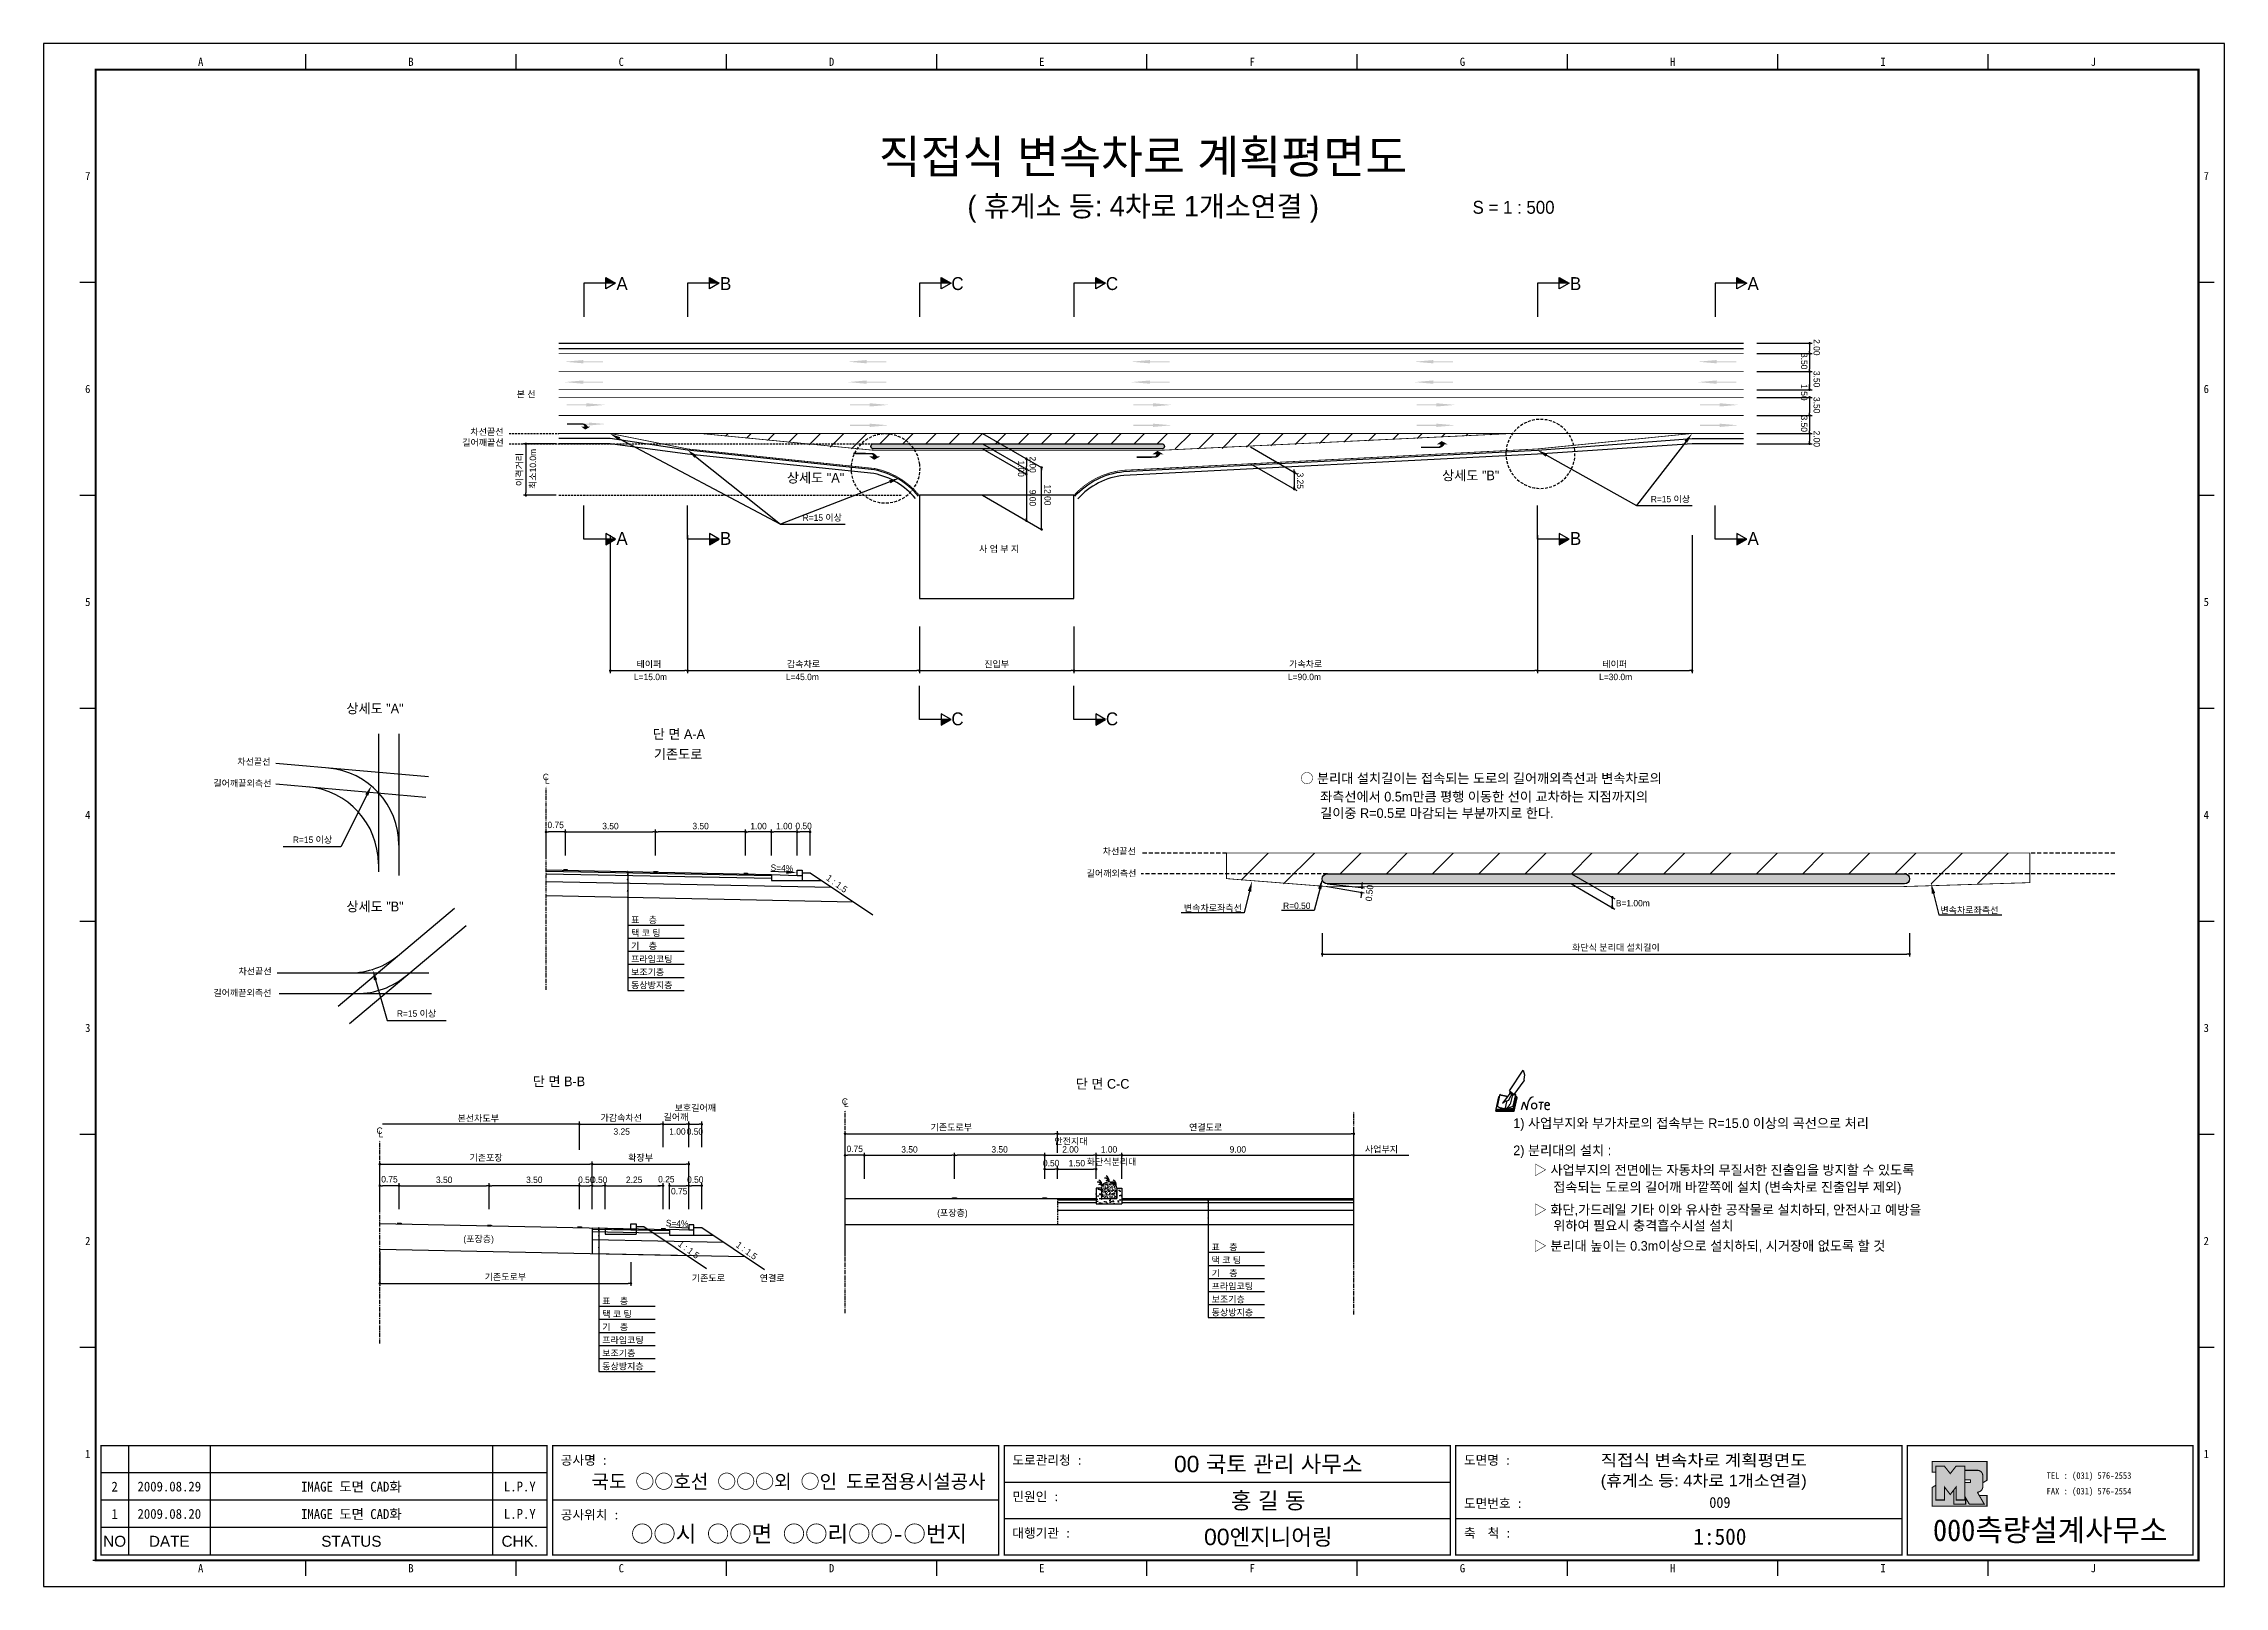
# Model space of a CAD drawing. Header units: millimetres. Extents: x 462 to 886, y -8 to 291.
import ezdxf
from ezdxf.enums import TextEntityAlignment as Align

# ---------------------------------------------------------------- set-up
doc = ezdxf.new("R2010")
doc.units = ezdxf.units.MM
doc.header["$LTSCALE"] = 0.25
doc.linetypes.add('CENTER', pattern=[50.8, 31.75, -6.35, 6.35, -6.35])
doc.linetypes.add('HIDDEN', pattern=[9.525, 6.35, -3.175])
for name, color, linetype in [('CC-GSTR-0004', 4, 'Continuous'), ('CM-LANE-0030', 30, 'Continuous'), ('CZ-DIMT-0002', 7, 'Continuous'), ('CZ-EXST-0002', 22, 'Continuous'), ('CZ-LIN1-0007', 7, 'Continuous'), ('CZ-LIN2-0003', 3, 'Continuous'), ('CZ-LINE-0001', 7, 'Continuous'), ('CZ-TEXT-BOX0', 7, 'Continuous'), ('TITLE', 7, 'Continuous')]:
    doc.layers.add(name, color=color, linetype=linetype)
doc.styles.add('견고딕', font='arial.ttf')
doc.styles.add('돋움', font='')
doc.styles.add('돋음체', font='')
doc.styles.get('돋움').set_extended_font_data('Dotum')
doc.styles.get('돋음체').set_extended_font_data('DotumChe')

msp = doc.modelspace()

# ---------------------------------------------------------------- texts
at = {"style": '돋움'}
for s, p in [('1.00', (651.46, 210.32)), ('3.25', (705.65, 207.97)), ('9.00', (653.72, 204.63)), ('12.00', (656.61, 205.67))]:
    msp.add_text(s, height=1.25, rotation=270, dxfattribs=at).set_placement(p)
at = {"color": 0, "style": '돋움'}
msp.add_text('2.00', height=1.25, rotation=270, dxfattribs=at).set_placement((653.72, 211.1))
at = {"color": 2, "style": '돋움'}
msp.add_text('0.50', height=1.25, rotation=84.0289, dxfattribs=at).set_placement((720.16, 124.73))
at = {"style": '돋움'}
msp.add_text('본선차도부', height=1.25, dxfattribs=at).set_placement((542.67, 82.02))
at = {"layer": 'CZ-DIMT-0002', "style": '돋움'}
for s, height, p in [('A', 2.5, (574.61, 244.64)), ('B', 2.5, (594.73, 244.64)), ('C', 2.5, (639.73, 244.64)), ('C', 2.5, (669.73, 244.64)), ('B', 2.5, (759.73, 244.64)), ('A', 2.5, (794.2, 244.64)), ('본 선', 1.25, (555.99, 223.18)), ('차선끝선', 1.25, (548.4, 215.89)), ('길어깨끝선', 1.25, (547.6, 213.79)), ('상세도 "A"', 1.875, (612.18, 206.96)), ('상세도 "B"', 1.875, (739.37, 207.42)), ('R=15 이상', 1.25, (778.14, 202.82)), ('R=15 이상', 1.25, (613.49, 199.22)), ('A', 2.5, (574.61, 195.18)), ('B', 2.5, (594.73, 195.18)), ('B', 2.5, (759.73, 195.18)), ('A', 2.5, (794.2, 195.18)), ('사 업 부 지', 1.25, (647.82, 193.14)), ('L=15.0m', 1.25, (580.13, 168.31)), ('L=45.0m', 1.25, (609.61, 168.31)), ('L=90.0m', 1.25, (707.09, 168.31)), ('L=30.0m', 1.25, (767.5, 168.31)), ('C', 2.5, (639.73, 160.17)), ('C', 2.5, (669.73, 160.17)), ('차선끝선', 1.25, (503.14, 151.87)), ('길어깨끝외측선', 1.25, (500.91, 147.67)), ('C', 1.25, (559.82, 148.9)), ('L', 1.25, (560.08, 148.24)), ('R=15 이상', 1.25, (514.52, 136.72)), ('차선끝선', 1.25, (671.15, 134.47)), ('차선끝선', 1.25, (503.37, 111.19)), ('길어깨끝외측선', 1.25, (500.91, 107.01)), ('R=15 이상', 1.25, (534.71, 102.98)), ('C', 1.25, (617.87, 85.9)), ('L', 1.25, (618.13, 85.5)), ('C', 1.25, (527.54, 80.26)), ('L', 1.25, (527.8, 79.61))]:
    msp.add_text(s, height=height, dxfattribs=at).set_placement(p, align=Align.MIDDLE_CENTER)
for s, rotation, p in [('2.00', 270, (805.92, 233.86)), ('3.50', 270, (803.48, 231.17)), ('1.50', 270, (803.48, 225.12)), ('3.50', 270, (805.92, 227.7)), ('3.50', 270, (805.92, 222.64)), ('3.50', 270, (803.48, 219.03)), ('2.00', 270, (805.92, 216.11)), ('최소10.0m', 90, (557.93, 204.79))]:
    msp.add_text(s, height=1.25, rotation=rotation, dxfattribs=at).set_placement(p)
for s, p in [('○ 분리대 설치길이는 접속되는 도로의 길어깨외측선과 변속차로의', (706.29, 148.64)), ('좌측선에서 0.5m만큼 평행 이동한 선이 교차하는 지점까지의', (710.14, 145.08)), ('길이중 R=0.5로 마감되는 부분까지로 한다.', (710.14, 141.88)), ('1) 사업부지와 부가차로의 접속부는 R=15.0 이상의 곡선으로 처리', (747.62, 81.71)), ('2) 분리대의 설치 :', (747.62, 76.44)), ('▷ 사업부지의 전면에는 자동차의 무질서한 진출입을 방지할 수 있도록', (751.6, 72.64)), ('접속되는 도로의 길어깨 바깥쪽에 설치 (변속차로 진출입부 제외)', (755.39, 69.31)), ('▷ 화단,가드레일 기타 이와 유사한 공작물로 설치하되, 안전사고 예방을', (751.6, 64.91)), ('위하여 필요시 충격흡수시설 설치', (755.39, 61.84)), ('▷ 분리대 높이는 0.3m이상으로 설치하되, 시거장애 없도록 할 것', (751.6, 57.9))]:
    msp.add_text(s, height=1.875, dxfattribs=at).set_placement(p, align=Align.MIDDLE_LEFT)
for s, rotation, p in [('S=4%', 357.7094, (605.65, 131.22)), ('1 : 1.5', 323.8881, (616.32, 128.19)), ('S=4%', 357.7094, (585.31, 62.26)), ('1 : 1.5', 323.8881, (587.55, 57.17)), ('1 : 1.5', 323.8881, (598.8, 56.97))]:
    msp.add_text(s, height=1.25, rotation=rotation, dxfattribs=at).set_placement(p, align=Align.MIDDLE_CENTER)
for s, p in [('길어깨외측선', (664.8, 129.56)), ('변속차로좌측선', (683.68, 122.85)), ('R=0.50', (702.94, 123.28)), ('B=1.00m', (767.54, 123.78)), ('변속차로좌측선', (830.54, 122.43)), ('표    층', (576.36, 120.52)), ('택 코 팅', (576.36, 117.99)), ('프라임코팅', (576.36, 112.92)), ('기    층', (576.36, 115.46)), ('보조기층', (576.36, 110.39)), ('동상방지층', (576.36, 107.86)), ('3.25', (572.95, 79.46)), ('1.00', (583.77, 79.46)), ('0.50', (587.16, 79.46)), ('안전지대', (658.54, 77.58)), ('사업부지', (718.82, 76.01)), ('화단식분리대', (664.81, 73.6)), ('(포장층)', (635.79, 63.69)), ('(포장층)', (543.81, 58.62)), ('표    층', (689.07, 57.04)), ('택 코 팅', (689.07, 54.5)), ('기존도로', (588.15, 51.02)), ('연결로', (601.34, 51.02)), ('프라임코팅', (689.07, 49.44)), ('기    층', (689.07, 51.97)), ('표    층', (570.76, 46.57)), ('보조기층', (689.07, 46.91)), ('기    층', (570.76, 41.51)), ('택 코 팅', (570.76, 44.04)), ('동상방지층', (689.07, 44.38)), ('프라임코팅', (570.76, 38.98)), ('보조기층', (570.76, 36.45)), ('동상방지층', (570.76, 33.91))]:
    msp.add_text(s, height=1.25, dxfattribs=at).set_placement(p)
at = {"layer": 'CZ-LINE-0001', "insert": (554.76, 208.55), "char_height": 1.25, "attachment_point": 5, "rotation": 90, "style": '돋움'}
msp.add_mtext('\\A1;이격거리', dxfattribs=at)
at = {"layer": 'CZ-LINE-0001', "char_height": 1.25, "attachment_point": 5, "style": '돋움'}
for s, insert in [('\\A1;테이퍼', (579.83, 170.73)), ('\\A1;감속차로', (609.83, 170.73)), ('\\A1;진입부', (647.33, 170.73)), ('\\A1;가속차로', (707.33, 170.73)), ('\\A1;테이퍼', (767.33, 170.73)), ('\\A1;0.75', (561.73, 139.58)), ('\\A1;3.50', (572.36, 139.36)), ('\\A1;3.50', (589.86, 139.36)), ('\\A1;1.00', (601.11, 139.36)), ('\\A1;1.00', (606.11, 139.36)), ('\\A1;0.50', (609.86, 139.38)), ('\\A1;화단식 분리대 설치길이', (767.55, 115.74)), ('\\A1;보호길어깨', (588.83, 84.62)), ('\\A1;가감속차선', (574.46, 82.7)), ('\\A1;길어깨', (585.08, 82.83)), ('\\A1;기존도로부', (638.53, 80.85)), ('\\A1;연결도로', (687.91, 80.84)), ('\\A1;0.75', (619.78, 76.72)), ('\\A1;3.50', (630.41, 76.62)), ('\\A1;3.50', (647.91, 76.62)), ('\\A1;2.00', (661.66, 76.62)), ('\\A1;1.00', (669.16, 76.62)), ('\\A1;9.00', (694.16, 76.62)), ('\\A1;기존포장', (548.21, 74.95)), ('\\A1;확장부', (578.21, 74.95)), ('\\A1;0.50', (657.91, 73.96)), ('\\A1;1.50', (662.91, 73.94)), ('\\A1;0.75', (529.46, 70.82)), ('\\A1;3.50', (540.08, 70.72)), ('\\A1;3.50', (557.58, 70.72)), ('\\A1;0.50', (567.67, 70.73)), ('\\A1;0.50', (570.17, 70.73)), ('\\A1;2.25', (576.96, 70.72)), ('\\A1;0.25', (583.21, 70.83)), ('\\A1;0.75', (585.71, 68.5)), ('\\A1;0.50', (588.83, 70.75)), ('\\A1;기존도로부', (551.96, 51.81))]:
    msp.add_mtext(s, dxfattribs=dict(at, insert=insert))
at = {"layer": 'CZ-TEXT-BOX0', "style": '돋움'}
for s, p in [('상세도 "A"', (526.65, 162.19)), ('단 면 A-A', (585.64, 157.22)), ('기존도로', (585.49, 153.33)), ('상세도 "B"', (526.66, 123.76)), ('단 면 B-B', (562.37, 89.83)), ('단 면 C-C', (667.9, 89.34))]:
    msp.add_text(s, height=1.875, dxfattribs=at).set_placement(p, align=Align.MIDDLE_CENTER)
for s, width, p, p2 in [('직접식 변속차로 계획평면도', 1.010039, (764.6, 15.18), (804.6, 15.18)), ('(휴게소 등: 4차로 1개소연결)', 0.965102, (764.6, 11.23), (804.6, 11.23))]:
    msp.add_text(s, height=2.25, dxfattribs=dict(at, width=width)).set_placement(p, p2, align=Align.FIT)
at = {"layer": 'TITLE', "color": 3, "linetype": 'Continuous', "style": '돋음체'}
for s, p in [('A', (492.81, 287.68)), ('B', (533.64, 287.68)), ('C', (574.46, 287.68)), ('D', (615.29, 287.68)), ('E', (656.11, 287.68)), ('F', (696.93, 287.68)), ('G', (737.76, 287.68)), ('H', (778.58, 287.68)), ('I', (819.41, 287.68)), ('J', (860.23, 287.68)), ('7', (470.89, 265.51)), ('7', (882.16, 265.51)), ('6', (470.89, 224.18)), ('6', (882.16, 224.18)), ('5', (470.89, 182.85)), ('5', (882.16, 182.85)), ('4', (470.89, 141.52)), ('4', (882.16, 141.52)), ('3', (470.89, 100.19)), ('3', (882.16, 100.19)), ('2', (470.89, 58.86)), ('2', (882.16, 58.86)), ('1', (470.89, 17.53)), ('1', (882.16, 17.53)), ('A', (492.81, -4.65)), ('B', (533.64, -4.65)), ('C', (574.46, -4.65)), ('D', (615.29, -4.65)), ('E', (656.11, -4.65)), ('F', (696.93, -4.65)), ('G', (737.76, -4.65)), ('H', (778.58, -4.65)), ('I', (819.41, -4.65)), ('J', (860.23, -4.65))]:
    msp.add_text(s, height=1.59, dxfattribs=at).set_placement(p, align=Align.MIDDLE)
at = {"layer": 'TITLE', "style": '돋움'}
for s, height, p in [('직접식 변속차로 계획평면도', 6.5, (675.74, 269.29)), ('( 휴게소 등: 4차로 1개소연결 )', 4, (675.78, 259.66))]:
    msp.add_text(s, height=height, dxfattribs=at).set_placement(p, align=Align.MIDDLE_CENTER)
msp.add_text('S = 1 : 500', height=2.5, dxfattribs=at).set_placement((739.73, 259.44), align=Align.MIDDLE_LEFT)
at = {"layer": 'TITLE', "style": '돋음체'}
for s, p in [('공사명 : ', (562.72, 15.43)), ('도로관리청 :', (650.39, 15.43)), ('도면명 :', (738.06, 15.43)), ('민원인 :', (650.39, 8.36)), ('도면번호 :', (738.06, 7.04)), ('공사위치 :', (562.72, 4.82)), ('대행기관 :', (650.39, 1.28)), ('축  척 :', (738.06, 1.28))]:
    msp.add_text(s, height=1.804, dxfattribs=at).set_placement(p)
at = {"layer": 'TITLE', "color": 7, "linetype": 'Continuous'}
for s, height, style, p in [('00 국토 관리 사무소', 3.1832, '견고딕', (700.06, 15.61)), ('국도 ○○호선 ○○○외 ○인 도로점용시설공사', 2.7, '돋음체', (606.94, 12.22)), ('홍 길 동', 3.183, '견고딕', (700.06, 8.53)), ('○○시 ○○면 ○○리○○-○번지', 3.1832, '돋음체', (608.96, 2.06)), ('00엔지니어링', 3.183, '견고딕', (700.06, 1.46))]:
    msp.add_text(s, height=height, dxfattribs=dict(at, style=style)).set_placement(p, align=Align.MIDDLE)
at = {"layer": 'TITLE', "color": 180, "style": '돋음체'}
for s, p in [('TEL : (031) 576-2553', (851.17, 12.7)), ('FAX : (031) 576-2554', (851.17, 9.67))]:
    msp.add_text(s, height=1.2733, dxfattribs=at).set_placement(p)
at = {"layer": 'TITLE', "color": 1, "linetype": 'Continuous', "style": '돋음체'}
msp.add_text('2', height=1.91, dxfattribs=at).set_placement((476.11, 11.19), align=Align.MIDDLE)
at = {"layer": 'TITLE', "linetype": 'Continuous'}
for s, height, style, p in [('2009.08.29', 1.91, '돋음체', (486.72, 11.19)), ('L.P.Y', 1.91, '돋음체', (554.76, 11.19)), ('009', 2.122, '돋음체', (787.74, 8.1)), ('1', 1.91, '돋음체', (476.11, 5.88)), ('2009.08.20', 1.91, '돋음체', (486.72, 5.88)), ('L.P.Y', 1.91, '돋음체', (554.76, 5.88)), ('NO', 2.122, '견고딕', (476.11, 0.58)), ('DATE', 2.122, '견고딕', (486.72, 0.58)), ('STATUS', 2.122, '견고딕', (522.07, 0.58)), ('CHK.', 2.122, '견고딕', (554.76, 0.58)), ('1:500', 3.183, '돋음체', (787.74, 1.46))]:
    msp.add_text(s, height=height, dxfattribs=dict(at, style=style)).set_placement(p, align=Align.MIDDLE)
at = {"layer": 'TITLE', "style": '돋음체'}
for p in [(522.07, 11.19), (522.07, 5.88)]:
    msp.add_text('IMAGE 도면 CAD화', height=1.9099, dxfattribs=at).set_placement(p, align=Align.MIDDLE)
at = {"layer": 'TITLE', "color": 180, "style": '돋음체'}
msp.add_text('000측량설계사무소', height=4.244, dxfattribs=at).set_placement((851.86, 0.61), align=Align.CENTER)

# ---------------------------------------------------------------- blocks, each defined once
blk = doc.blocks.new('note')
for p, q in [((0.85, 3.5), (3.53, 7.57)), ((1.8, 2.79), (3.74, 5.46)), ((3.53, 7.57), (3.8, 6.64)), ((3.8, 6.64), (3.69, 5.72)), ((3.69, 5.72), (3.74, 5.46)), ((-1.24, 2.36), (-1.77, 0)), ((-1.77, 0), (1.77, 0)), ((-1.77, 0), (-1.77, -0.3)), ((-1.53, 0.52), (-1.55, 0.54)), ((-1.01, 2.9), (-1.53, 0.52)), ((-1.48, 0.48), (-1.53, 0.52)), ((-1.43, 0.44), (-1.48, 0.48)), ((-1.38, 0.41), (-1.43, 0.44)), ((-1.33, 0.4), (-1.38, 0.41)), ((-1.27, 0.37), (-1.33, 0.4)), ((-1.22, 0.35), (-1.27, 0.37)), ((-1.13, 2.36), (-1.24, 2.36)), ((-1.17, 0.33), (-1.22, 0.35)), ((-1.12, 0.32), (-1.17, 0.33)), ((-1.02, 0.25), (-1.12, 0.32)), ((-0.97, 0.22), (-1.02, 0.25)), ((-1, 2.9), (-1.01, 2.9)), ((-0.98, 2.85), (-1, 2.9)), ((-0.95, 2.8), (-0.98, 2.85)), ((-0.93, 0.21), (-0.97, 0.22)), ((-0.9, 2.75), (-0.95, 2.8)), ((-0.88, 0.19), (-0.93, 0.21)), ((-0.85, 2.72), (-0.9, 2.75)), ((-0.8, 0.18), (-0.88, 0.19)), ((-0.79, 2.69), (-0.85, 2.72)), ((-0.75, 0.17), (-0.8, 0.18)), ((-0.74, 2.68), (-0.79, 2.69)), ((-0.7, 0.16), (-0.75, 0.17)), ((-0.69, 2.65), (-0.74, 2.68)), ((-0.64, 0.15), (-0.7, 0.16)), ((-0.64, 2.65), (-0.69, 2.65)), ((-0.59, 2.63), (-0.64, 2.65)), ((-0.58, 0.14), (-0.64, 0.15)), ((-0.54, 2.62), (-0.59, 2.63)), ((-0.53, 0.13), (-0.58, 0.14)), ((-0.48, 2.61), (-0.54, 2.62)), ((-0.48, 0.12), (-0.53, 0.13)), ((-0.43, 2.61), (-0.48, 2.61)), ((-0.43, 0.11), (-0.48, 0.12)), ((0.75, 2.77), (-0.46, 1.16)), ((0.37, 2.24), (-0.46, 1.16)), ((-0.46, 1.16), (-0.08, 1.47)), ((-0.38, 2.59), (-0.43, 2.61)), ((-0.38, 0.08), (-0.43, 0.11)), ((-0.33, 2.59), (-0.38, 2.59)), ((-0.29, 0.06), (-0.38, 0.08)), ((-0.27, 2.58), (-0.33, 2.59)), ((-0.23, 0.05), (-0.29, 0.06)), ((-0.22, 2.57), (-0.27, 2.58)), ((-0.16, 0.04), (-0.23, 0.05)), ((-0.17, 2.56), (-0.22, 2.57)), ((-0.12, 2.55), (-0.17, 2.56)), ((-0.11, 0.03), (-0.16, 0.04)), ((-0.07, 2.53), (-0.12, 2.55)), ((-0.04, 0.02), (-0.11, 0.03)), ((-0.08, 1.47), (0.72, 1.75)), ((-0.01, 2.51), (-0.07, 2.53)), ((-0.05, -0.3), (-0.05, 0)), ((0, 0), (-0.04, 0.02)), ((0.04, 2.5), (-0.01, 2.51)), ((0.37, 1.63), (0, 0)), ((0, 0), (1.6, 0.53)), ((0, 0), (1.65, 0.18)), ((0, 0.01), (0.06, 0.04)), ((0, -0.3), (0, 0)), ((0.09, 2.48), (0.04, 2.5)), ((0.05, -0.3), (0.05, 0)), ((0.06, 0.04), (0.11, 0.07)), ((0.14, 2.48), (0.09, 2.48)), ((0.11, 0.07), (0.16, 0.09)), ((0.2, 2.47), (0.14, 2.48)), ((0.16, 0.09), (0.21, 0.12)), ((0.26, 2.43), (0.18, 2.46)), ((0.21, 0.12), (0.27, 0.14)), ((0.34, 2.4), (0.26, 2.43)), ((0.27, 0.14), (0.36, 0.19)), ((0.45, 2.37), (0.34, 2.4)), ((0.36, 0.19), (0.41, 0.22)), ((0.41, 0.22), (0.46, 0.27)), ((0.46, 0.27), (0.51, 0.3)), ((0.51, 0.3), (0.56, 0.34)), ((0.56, 0.34), (0.6, 0.4)), ((0.6, 0.4), (0.64, 0.45)), ((0.64, 0.45), (0.67, 0.51)), ((0.67, 0.51), (0.74, 0.58)), ((0.72, 1.75), (1.16, 2.53)), ((0.74, 0.58), (0.79, 0.63)), ((1, 3.1), (0.75, 2.77)), ((0.79, 0.63), (0.83, 0.68)), ((0.83, 0.68), (0.86, 0.73)), ((0.85, 3.5), (1.8, 2.79)), ((1, 3.4), (0.85, 3.21)), ((0.85, 3.21), (1.52, 2.71)), ((0.86, 0.73), (0.89, 0.79)), ((0.89, 0.84), (0.92, 0.89)), ((0.89, 0.79), (0.89, 0.84)), ((0.92, 0.89), (0.96, 0.95)), ((0.96, 0.95), (1.01, 0.97)), ((1.47, 2.74), (1.01, 0.97)), ((1.16, 2.53), (1.37, 2.82)), ((2.13, 2.84), (1.44, 2.63)), ((1.52, 2.71), (1.66, 2.9)), ((1.6, 0.53), (2.13, 2.84)), ((1.65, 0.18), (2.19, 2.48)), ((1.77, 0), (2.3, 2.36)), ((1.77, -0.3), (2.3, 2.07)), ((1.77, -0.38), (2.3, 1.99)), ((1.77, -0.44), (2.3, 1.93)), ((1.77, 0), (1.77, -0.3)), ((2.19, 2.48), (2.04, 2.47)), ((2.3, 2.36), (2.16, 2.36)), ((2.3, 2.36), (2.3, 2.07)), ((3.21, -0.08), (3.68, 1.4)), ((3.68, 1.4), (4.26, -0.14)), ((4.26, -0.14), (4.56, 1.44)), ((6.55, 1.34), (7.46, 1.34)), ((7.01, 1.34), (6.87, -0.11)), ((7.71, 0.77), (7.71, 0.55)), ((7.71, 0.77), (8.67, 0.77)), ((-1.77, -0.3), (1.77, -0.3)), ((-1.77, -0.43), (-1.77, -0.3)), ((-1.77, -0.37), (1.77, -0.37)), ((-1.77, -0.43), (1.77, -0.43))]:
    blk.add_line(p, q)
for centre, major_axis, start_param, end_param in [((0.4, 2.31), (0.0702, 0.0702), 3.283946, 6.425539), ((5.68, 1.23), (-0.806, 0.806), -0.591174, 0.597824), ((5.66, 0.58), (-0.378, 0.378), 3.926991, 10.210176), ((8.3, 0.49), (0.422, 0.422), 2.265602, 4.634911), ((8.19, 0.77), (-0.342, 0.342), 3.926991, 7.068583)]:
    blk.add_ellipse(centre, major_axis=major_axis, ratio=1, start_param=start_param, end_param=end_param)
blk = doc.blocks.new('_Dot')
at = {"color": 0, "linetype": 'ByBlock', "lineweight": -2}
blk.add_line((-0.5, 0), (-1, 0), dxfattribs=at)
at = {"color": 0, "linetype": 'ByBlock', "const_width": 0.5}
blk.add_lwpolyline([(-0.25, 0, 1), (0.25, 0, 1)], format="xyb", close=True, dxfattribs=at)

# ---------------------------------------------------------------- hatches: boundary and pattern name
at = {"layer": 'CM-LANE-0030'}
h = msp.add_hatch(dxfattribs=at)
h.set_pattern_fill('ANSI31', color=256, style=0)
h.set_pattern_definition([(45, (467.0835, 455.6168), (-2.245064, 2.245064), [])])
h.paths.add_polyline_path([(747.4, 215.55), (589.89, 215.55), (618.58, 212.55), (623.41, 212.55, -1), (623.41, 213.55), (679.42, 213.55, -1), (679.42, 212.55), (689.15, 212.55)])
at = {"layer": 'CZ-EXST-0002'}
h = msp.add_hatch(dxfattribs=at)
h.set_pattern_fill('AR-CONC', color=256, scale=0.01, style=0)
h.set_pattern_definition([(50, (-441.459, 3549.9172), (1.8218467, -0.15939086), [0.1905, -2.0955]), (355, (-441.459, 3549.9172), (-0.3524283, 1.9105664), [0.1524, -1.6764]), (100.451, (-441.3073, 3549.9039), (1.469425, 1.7511669), [0.1619, -1.7809]), (46.1842, (-441.459, 3550.4252), (2.7107904, -0.4204233), [0.28575, -3.14325]), (96.6356, (-441.2332, 3550.39), (2.3740423, 2.4742556), [0.24285, -2.67135]), (351.184, (-441.459, 3550.4252), (2.374046, 2.4742512), [0.2286, -2.5146]), (21, (-441.205, 3550.2982), (1.5161488, -1.0226552), [0.1905, -2.0955]), (326, (-441.205, 3550.2982), (0.6180203, 1.8418797), [0.1524, -1.6764]), (71.4514, (-441.0787, 3550.213), (2.1341649, 0.8192286), [0.1619, -1.7809]), (37.5, (-441.4591, 3549.91716), (0.03088603, 0.84555039), [0, -1.65608, 0, -1.7018, 0, -1.68275]), (7.5, (-441.4591, 3549.9172), (0.66819663, 1.00180575), [0, -0.97028, 0, -1.61798, 0, -0.64135]), (327.5, (-442.0255, 3549.91716), (1.35590595, -0.05728744), [0, -0.635, 0, -1.9812, 0, -2.6289]), (317.5, (-442.2795, 3549.9172), (1.4812918, 0.2542649), [0, -0.8255, 0, -1.31572, 0, -1.8669])])
h.paths.add_polyline_path([(671.66, 66.07), (671.66, 69.07), (670.66, 69.07), (670.66, 67.07), (667.66, 67.07), (667.66, 69.07), (666.66, 69.07), (666.66, 66.07)])
h = msp.add_hatch(dxfattribs=at)
h.set_pattern_fill('AR-SAND', color=256, scale=0.01, style=0)
h.set_pattern_definition([(37.5, (-441.45907, 3549.91716), (-0.016000313, 0.489413237), [0, -0.38608, 0, -0.4318, 0, -0.41275]), (7.5, (-441.4591, 3549.91716), (0.44952328, 0.7168251), [0, -0.20828, 0, -0.34798, 0, -0.13335]), (327.5, (-441.7715, 3549.91716), (0.79099237, 0.001437185), [0, -0.127, 0, -0.4572, 0, -0.5969]), (317.5, (-441.7715, 3549.91716), (0.76355645, 0.22292932), [0, -0.0635, 0, -0.29972, 0, -0.3429])])
edge = h.paths.add_edge_path()
edge.add_ellipse((669.16, 69.07), major_axis=(-1.5, 0), ratio=0.829212, start_angle=180, end_angle=360)
edge.add_line((667.66, 69.07), (667.66, 67.07))
edge.add_line((667.66, 67.07), (670.66, 67.07))
edge.add_line((670.66, 67.07), (670.66, 69.07))
at = {"layer": 'CZ-LIN1-0007'}
for points in [[(567.09, 229.8), (567.09, 229.58), (570.91, 229.58), (570.91, 229.37), (567.09, 229.37), (567.09, 229.16), (563.44, 229.48)], [(622.09, 229.8), (622.09, 229.58), (625.91, 229.58), (625.91, 229.37), (622.09, 229.37), (622.09, 229.16), (618.44, 229.48)], [(677.09, 229.8), (677.09, 229.58), (680.91, 229.58), (680.91, 229.37), (677.09, 229.37), (677.09, 229.16), (673.44, 229.48)], [(732.09, 229.8), (732.09, 229.58), (735.91, 229.58), (735.91, 229.37), (732.09, 229.37), (732.09, 229.16), (728.44, 229.48)], [(787.09, 229.8), (787.09, 229.58), (790.91, 229.58), (790.91, 229.37), (787.09, 229.37), (787.09, 229.16), (783.44, 229.48)], [(567.09, 225.84), (567.09, 225.63), (570.91, 225.63), (570.91, 225.41), (567.09, 225.41), (567.09, 225.2), (563.44, 225.52)], [(622.09, 225.84), (622.09, 225.63), (625.91, 225.63), (625.91, 225.41), (622.09, 225.41), (622.09, 225.2), (618.44, 225.52)], [(677.09, 225.84), (677.09, 225.63), (680.91, 225.63), (680.91, 225.41), (677.09, 225.41), (677.09, 225.2), (673.44, 225.52)], [(732.09, 225.84), (732.09, 225.63), (735.91, 225.63), (735.91, 225.41), (732.09, 225.41), (732.09, 225.2), (728.44, 225.52)], [(787.09, 225.84), (787.09, 225.63), (790.91, 225.63), (790.91, 225.41), (787.09, 225.41), (787.09, 225.2), (783.44, 225.52)], [(567.69, 221.42), (567.69, 221.21), (563.87, 221.21), (563.87, 220.99), (567.69, 220.99), (567.69, 220.78), (571.34, 221.1)], [(622.69, 221.42), (622.69, 221.21), (618.87, 221.21), (618.87, 220.99), (622.69, 220.99), (622.69, 220.78), (626.34, 221.1)], [(677.69, 221.42), (677.69, 221.21), (673.87, 221.21), (673.87, 220.99), (677.69, 220.99), (677.69, 220.78), (681.34, 221.1)], [(732.69, 221.42), (732.69, 221.21), (728.87, 221.21), (728.87, 220.99), (732.69, 220.99), (732.69, 220.78), (736.34, 221.1)], [(787.69, 221.42), (787.69, 221.21), (783.87, 221.21), (783.87, 220.99), (787.69, 220.99), (787.69, 220.78), (791.34, 221.1)], [(567.05, 217.5, -0.267976), (567.96, 216.9), (568.51, 216.9), (567.48, 216.32), (566.65, 216.89), (567.26, 216.89, 0.504994), (566.99, 217.26), (563.94, 217.28), (563.94, 217.52)], [(568.18, 217.67), (568.18, 217.48), (564.75, 217.48), (564.75, 217.29), (568.18, 217.29), (568.18, 217.1), (571.45, 217.39)], [(622.69, 217.46), (622.69, 217.25), (618.87, 217.25), (618.87, 217.03), (622.69, 217.03), (622.69, 216.82), (626.34, 217.14)], [(677.69, 217.46), (677.69, 217.25), (673.87, 217.25), (673.87, 217.03), (677.69, 217.03), (677.69, 216.82), (681.34, 217.14)], [(732.69, 217.46), (732.69, 217.25), (728.87, 217.25), (728.87, 217.03), (732.69, 217.03), (732.69, 216.82), (736.34, 217.14)], [(787.69, 217.46), (787.69, 217.25), (783.87, 217.25), (783.87, 217.03), (787.69, 217.03), (787.69, 216.82), (791.34, 217.14)], [(623.08, 211.79, -0.267976), (624.11, 211.1), (624.74, 211.11), (623.56, 210.45), (622.62, 211.1), (623.31, 211.1, 0.504994), (623.01, 211.52), (619.54, 211.54), (619.54, 211.81)], [(678.07, 210.83, 0.267976), (679.09, 211.52), (679.72, 211.52), (678.55, 212.18), (677.61, 211.53), (678.3, 211.52, -0.504994), (677.99, 211.11), (674.53, 211.09), (674.53, 210.81)], [(733.24, 212.74, 0.267976), (734.27, 213.43), (734.9, 213.43), (733.73, 214.08), (732.78, 213.43), (733.48, 213.43, -0.504994), (733.17, 213.01), (729.7, 212.99), (729.7, 212.72)], [(563.98, 130.79), (563.98, 130.91), (563.23, 130.93), (563.23, 130.8)], [(581.48, 130.44), (581.48, 130.56), (580.73, 130.58), (580.73, 130.45)], [(598.98, 130.09), (598.98, 130.21), (598.23, 130.23), (598.23, 130.1)], [(639.53, 67.07), (639.53, 67.2), (638.78, 67.2), (638.78, 67.07)], [(657.03, 67.07), (657.03, 67.2), (656.28, 67.2), (656.28, 67.07)], [(531.71, 62.15), (531.71, 62.28), (530.96, 62.29), (530.96, 62.17)], [(549.21, 61.8), (549.21, 61.93), (548.46, 61.94), (548.46, 61.82)], [(566.71, 61.45), (566.71, 61.58), (565.96, 61.59), (565.96, 61.47)], [(582.96, 61.13), (582.96, 61.25), (582.21, 61.27), (582.21, 61.14)]]:
    msp.add_hatch(color=256, dxfattribs=at).paths.add_polyline_path(points)
at = {"layer": 'CZ-LIN2-0003'}
h = msp.add_hatch(dxfattribs=at)
h.set_pattern_fill('CROSS', color=256, scale=0.075, style=0)
h.set_pattern_definition([(0, (467.0835, 455.61684), (0.47625, 0.47625), [0.238125, -0.714375]), (90, (467.20256, 455.4978), (-0.47625, 0.47625), [0.238125, -0.714375])])
h.paths.add_polyline_path([(679.42, 213.55), (623.41, 213.55, 1), (623.41, 212.55), (679.42, 212.55, 1)])
h = msp.add_hatch(dxfattribs=at)
h.set_pattern_fill('CROSS', color=256, scale=0.15, style=0)
h.set_pattern_definition([(0, (398.8955, 614.2636), (0.9525, 0.9525), [0.47625, -1.42875]), (90, (399.1337, 614.0255), (-0.9525, 0.9525), [0.47625, -1.42875])])
h.paths.add_polyline_path([(823.56, 130.13), (711.54, 130.13, 1), (711.54, 128.13), (823.56, 128.13, 1)])
at = {"layer": 'CZ-LINE-0001'}
for points in [[(571.45, 245.82), (571.45, 244.72), (573.36, 244.72)], [(591.57, 245.82), (591.57, 244.72), (593.48, 244.72)], [(636.57, 245.82), (636.57, 244.72), (638.48, 244.72)], [(666.57, 245.82), (666.57, 244.72), (668.48, 244.72)], [(756.57, 245.82), (756.57, 244.72), (758.48, 244.72)], [(791.04, 245.82), (791.04, 244.72), (792.94, 244.72)], [(573.36, 195.05), (571.45, 195.05), (571.45, 193.95)], [(593.48, 195.05), (591.57, 195.05), (591.57, 193.95)], [(758.48, 195.05), (756.57, 195.05), (756.57, 193.95)], [(792.94, 195.05), (791.04, 195.05), (791.04, 193.95)], [(638.48, 160.04), (636.57, 160.04), (636.57, 158.94)], [(668.48, 160.04), (666.57, 160.04), (666.57, 158.94)]]:
    msp.add_hatch(color=256, dxfattribs=at).paths.add_polyline_path(points)
at = {"layer": 'TITLE', "ltscale": 150}
h = msp.add_hatch(color=8, dxfattribs=at)
edge = h.paths.add_edge_path()
edge.add_line((839.6, 16.06), (828.93, 16.06))
edge.add_line((828.93, 16.06), (828.93, 13.98))
edge.add_line((828.93, 13.98), (829.64, 13.98))
edge.add_line((829.64, 13.98), (829.64, 15.15))
edge.add_line((829.64, 15.15), (831.33, 15.15))
edge.add_line((831.33, 15.15), (832.46, 13.7))
edge.add_line((832.46, 13.7), (833.59, 15.15))
edge.add_line((833.59, 15.15), (835.28, 15.15))
edge.add_line((835.28, 15.15), (835.28, 14.35))
edge.add_line((835.28, 14.35), (837.72, 14.35))
edge.add_arc((837.72, 13.29), 1.07, 0, 90, ccw=False)
edge.add_line((838.78, 13.29), (838.78, 11.92))
edge.add_line((838.78, 11.92), (839.6, 12.43))
edge.add_line((839.6, 12.43), (839.6, 16.06))
h.paths.add_polyline_path([(833.14, 10.53), (832.46, 9.65), (831.33, 11.11), (831.33, 8.59), (829.64, 8.59), (829.64, 11.44), (828.93, 11), (828.93, 7.37), (839.6, 7.37), (839.6, 9.45), (838.1, 9.45), (839.05, 7.8), (836.15, 7.8), (835.45, 9.01), (835.45, 7.8), (833.14, 7.8)])
msp.add_hatch(color=5, dxfattribs=at).paths.add_polyline_path([(835.28, 15.15), (833.59, 15.15), (832.46, 13.7), (831.33, 15.15), (829.64, 15.15), (829.64, 8.59), (831.33, 8.59), (831.33, 11.11), (832.46, 9.65), (833.59, 11.11), (833.59, 8.59), (835.28, 8.59)])
h = msp.add_hatch(color=161, dxfattribs=at)
edge = h.paths.add_edge_path()
edge.add_arc((837.72, 13.29), 1.07, 360, 450)
edge.add_line((837.72, 14.35), (835.28, 14.35))
edge.add_line((835.28, 14.35), (835.28, 12.5))
edge.add_line((835.28, 12.5), (836.27, 12.5))
edge.add_arc((836.27, 12.39), 0.113, 0, 90, ccw=False)
edge.add_line((836.39, 12.39), (836.39, 12.08))
edge.add_arc((836.27, 12.08), 0.113, 270, 360, ccw=False)
edge.add_line((836.27, 11.97), (835.28, 11.97))
edge.add_line((835.28, 11.97), (835.28, 8.59))
edge.add_line((835.28, 8.59), (833.59, 8.59))
edge.add_line((833.59, 8.59), (833.59, 11.11))
edge.add_line((833.59, 11.11), (833.14, 10.53))
edge.add_line((833.14, 10.53), (833.14, 7.8))
edge.add_line((833.14, 7.8), (835.45, 7.8))
edge.add_line((835.45, 7.8), (835.45, 9.01))
edge.add_line((835.45, 9.01), (836.15, 7.8))
edge.add_line((836.15, 7.8), (839.05, 7.8))
edge.add_line((839.05, 7.8), (837.72, 10.11))
edge.add_arc((837.72, 11.18), 1.07, 270, 360)
edge.add_line((838.78, 11.18), (838.78, 13.29))

# ---------------------------------------------------------------- linework, layer by layer
at = {"color": 0, "linetype": 'ByBlock', "lineweight": -2}
for p, q in [((805.16, 232.8), (805.16, 232.55)), ((805.16, 231.3), (805.16, 231.55)), ((805.16, 230.8), (805.16, 230.55)), ((805.16, 227.8), (805.16, 228.05)), ((805.16, 227.3), (805.16, 227.05)), ((805.16, 224.3), (805.16, 224.55)), ((805.16, 224.3), (805.16, 224.55)), ((805.16, 222.3), (805.16, 222.05)), ((805.16, 222.3), (805.16, 222.05)), ((805.16, 219.3), (805.16, 219.55)), ((805.16, 218.8), (805.16, 218.55)), ((805.16, 215.8), (805.16, 216.05)), ((805.16, 215.3), (805.16, 215.05)), ((805.16, 213.8), (805.16, 214.05)), ((653.1, 210.4), (653.1, 210.15)), ((653.1, 208.9), (653.1, 209.15)), ((653.1, 208.4), (653.1, 208.15)), ((653.1, 207.9), (653.1, 208.15)), ((656.06, 208.69), (656.06, 208.44)), ((705.12, 208.28), (705.12, 208.53)), ((705.12, 207.78), (705.12, 207.53)), ((705.11, 205.03), (705.11, 205.28)), ((653.1, 198.9), (653.1, 199.15)), ((656.06, 197.19), (656.06, 197.44)), ((718.3, 127.67), (718.32, 127.92)), ((718.14, 126.18), (718.12, 125.93)), ((766.85, 125.3), (766.85, 125.05)), ((766.85, 123.8), (766.85, 124.05)), ((566.08, 81.51), (565.83, 81.51)), ((716.91, 75.48), (717.16, 75.48))]:
    msp.add_line(p, q, dxfattribs=at)
at = {"color": 0, "linetype": 'ByBlock', "const_width": 0.25}
for points in [[(805.16, 232.93, 1), (805.16, 233.18, 1)], [(805.16, 231.18, 1), (805.16, 230.93, 1)], [(805.16, 230.93, 1), (805.16, 231.18, 1)], [(805.16, 227.68, 1), (805.16, 227.43, 1)], [(805.16, 227.43, 1), (805.16, 227.68, 1)], [(805.16, 224.18, 1), (805.16, 223.93, 1)], [(805.16, 224.18, 1), (805.16, 223.93, 1)], [(805.16, 222.43, 1), (805.16, 222.68, 1)], [(805.16, 222.43, 1), (805.16, 222.68, 1)], [(805.16, 219.18, 1), (805.16, 218.93, 1)], [(805.16, 218.93, 1), (805.16, 219.18, 1)], [(805.16, 215.43, 1), (805.16, 215.68, 1)], [(805.16, 215.68, 1), (805.16, 215.43, 1)], [(805.16, 213.68, 1), (805.16, 213.43, 1)], [(653.1, 210.52, 1), (653.1, 210.77, 1)], [(653.1, 208.52, 1), (653.1, 208.77, 1)], [(653.1, 208.77, 1), (653.1, 208.52, 1)], [(653.1, 207.77, 1), (653.1, 207.52, 1)], [(656.06, 208.81, 1), (656.06, 209.06, 1)], [(705.12, 208.16, 1), (705.12, 207.91, 1)], [(705.12, 207.91, 1), (705.12, 208.16, 1)], [(705.11, 204.9, 1), (705.11, 204.65, 1)], [(653.1, 198.77, 1), (653.1, 198.52, 1)], [(656.06, 197.06, 1), (656.06, 196.81, 1)], [(718.28, 127.55, 1), (718.26, 127.3, 1)], [(718.15, 126.31, 1), (718.18, 126.55, 1)], [(766.85, 125.42, 1), (766.85, 125.67, 1)], [(766.85, 123.67, 1), (766.85, 123.42, 1)], [(566.21, 81.51, 1), (566.46, 81.51, 1)], [(716.78, 75.48, 1), (716.53, 75.48, 1)]]:
    msp.add_lwpolyline(points, format="xyb", close=True, dxfattribs=at)
at = {"layer": 'CC-GSTR-0004'}
for p, q in [((603.61, 130), (608.61, 129.8)), ((603.61, 130), (603.61, 128.8)), ((603.61, 128.8), (609.61, 128.8)), ((608.61, 130.8), (609.61, 130.8)), ((608.61, 129.8), (608.61, 130.8)), ((608.61, 129.8), (609.61, 129.8)), ((609.61, 130.8), (609.61, 128.8))]:
    msp.add_line(p, q, dxfattribs=at)
for points in [[(562.33, 233.05), (792.33, 233.05)], [(562.33, 232.05), (792.33, 232.05)], [(588.58, 60.96), (587.58, 60.96), (583.83, 61.11), (583.83, 59.96), (588.58, 59.96), (588.58, 61.96), (587.58, 61.96), (587.58, 60.96)]]:
    msp.add_lwpolyline(points, dxfattribs=at)
for points in [[(632.14, 203.39, 0.173179), (623.64, 208.5), (587.33, 212.3), (572.33, 214.55), (562.33, 214.55)], [(631.56, 202.92, 0.172539), (623.52, 207.76), (587.33, 211.55), (572.33, 213.55), (562.33, 213.55)], [(662.52, 203.38, -0.185887), (671.98, 208.16), (752.33, 212.3), (782.33, 214.55), (792.33, 214.55)], [(792.33, 213.55), (782.33, 213.55), (752.33, 211.55), (672.04, 207.42, 0.185554), (663.07, 202.88)]]:
    msp.add_lwpolyline(points, format="xyb", dxfattribs=at)
at = {"layer": 'CM-LANE-0030'}
for p, q in [((694.79, 128.88), (700.05, 134.13)), ((703.03, 128.13), (709.03, 134.13)), ((714.01, 130.13), (718.01, 134.13)), ((722.99, 130.13), (726.99, 134.13)), ((731.97, 130.13), (735.97, 134.13)), ((740.95, 130.13), (744.95, 134.13)), ((749.93, 130.13), (753.93, 134.13)), ((758.91, 130.13), (762.91, 134.13)), ((767.89, 130.13), (771.89, 134.13)), ((776.87, 130.13), (780.87, 134.13)), ((785.85, 130.13), (789.85, 134.13)), ((794.83, 130.13), (798.83, 134.13)), ((803.81, 130.13), (807.81, 134.13)), ((812.79, 130.13), (816.79, 134.13)), ((821.77, 130.13), (825.77, 134.13)), ((828.75, 128.13), (834.75, 134.13)), ((837.73, 128.13), (843.73, 134.13))]:
    msp.add_line(p, q, dxfattribs=at)
at = {"layer": 'CM-LANE-0030', "const_width": 0.15}
for points in [[(562.33, 224.05), (792.33, 224.05)], [(562.33, 222.55), (792.33, 222.55)]]:
    msp.add_lwpolyline(points, dxfattribs=at)
for points in [[(589.89, 215.55), (747.4, 215.55), (679.42, 212.3), (623.41, 212.3)], [(691.95, 129.17), (711.54, 127.63), (823.4, 127.63), (847.9, 128.39), (847.9, 134.13), (691.95, 134.13)]]:
    msp.add_lwpolyline(points, close=True, dxfattribs=at)
at = {"layer": 'CZ-EXST-0002'}
for p, q in [((527.31, 157.27), (527.31, 130.49)), ((531.29, 157.27), (531.29, 129.76)), ((537.01, 148.91), (507.41, 151.54)), ((536.51, 144.93), (507.41, 147.52)), ((519.52, 104.43), (542.07, 123.42)), ((521.73, 101.06), (544.33, 120.09)), ((507.64, 110.86), (537.12, 110.86)), ((508.06, 106.86), (537.6, 106.86)), ((617.91, 67.07), (659.16, 67.07)), ((527.58, 62.24), (571.33, 61.36)), ((571.33, 61.36), (576.33, 61.16)), ((571.33, 61.36), (571.33, 60.16)), ((571.33, 60.16), (577.33, 60.16)), ((576.33, 62.16), (577.33, 62.16)), ((576.33, 61.16), (576.33, 62.16)), ((576.33, 61.16), (577.33, 61.16)), ((577.33, 62.16), (577.33, 60.16)), ((577.33, 61.66), (578.83, 61.66)), ((578.83, 61.66), (591.03, 53.53)), ((617.91, 62.07), (659.16, 62.07)), ((527.58, 57.24), (587.26, 56.04))]:
    msp.add_line(p, q, dxfattribs=at)
at = {"layer": 'CZ-LIN1-0007'}
for p, q in [((563.23, 130.93), (563.98, 130.91)), ((563.23, 130.8), (563.98, 130.79)), ((563.98, 130.91), (563.98, 130.79)), ((580.73, 130.58), (581.48, 130.56)), ((580.73, 130.45), (581.48, 130.44)), ((581.48, 130.56), (581.48, 130.44)), ((598.23, 130.23), (598.98, 130.21)), ((598.23, 130.1), (598.98, 130.09)), ((598.98, 130.21), (598.98, 130.09)), ((638.78, 67.07), (638.78, 67.2)), ((638.78, 67.2), (639.53, 67.2)), ((639.53, 67.07), (638.78, 67.07)), ((639.53, 67.2), (639.53, 67.07)), ((656.28, 67.07), (656.28, 67.2)), ((656.28, 67.2), (657.03, 67.2)), ((657.03, 67.07), (656.28, 67.07)), ((657.03, 67.2), (657.03, 67.07)), ((530.96, 62.29), (531.71, 62.28)), ((530.96, 62.17), (531.71, 62.15)), ((531.71, 62.28), (531.71, 62.15)), ((548.46, 61.94), (549.21, 61.93)), ((548.46, 61.82), (549.21, 61.8)), ((549.21, 61.93), (549.21, 61.8)), ((565.96, 61.59), (566.71, 61.58)), ((565.96, 61.47), (566.71, 61.45)), ((566.71, 61.58), (566.71, 61.45)), ((582.21, 61.27), (582.96, 61.25)), ((582.21, 61.14), (582.96, 61.13)), ((582.96, 61.25), (582.96, 61.13))]:
    msp.add_line(p, q, dxfattribs=at)
at = {"layer": 'CZ-LIN1-0007', "const_width": 0.15}
msp.add_lwpolyline([(562.33, 231.05), (792.33, 231.05)], dxfattribs=at)
at = {"layer": 'CZ-LIN1-0007', "linetype": 'HIDDEN', "const_width": 0.15}
for points in [[(562.33, 227.55), (792.33, 227.55)], [(562.33, 219.05), (792.33, 219.05)], [(572.33, 215.55), (590.72, 215.55)], [(747.4, 215.55), (782.33, 215.55)]]:
    msp.add_lwpolyline(points, dxfattribs=at)
at = {"layer": 'CZ-LIN1-0007', "const_width": 0.15}
for points in [[(632.33, 203.55, 0.173382), (623.68, 208.75), (587.33, 212.55), (572.33, 215.55), (562.33, 215.55)], [(792.33, 215.55), (782.33, 215.55), (752.33, 212.55), (671.96, 208.41, 0.185992), (662.33, 203.55)]]:
    msp.add_lwpolyline(points, format="xyb", dxfattribs=at)
at = {"layer": 'CZ-LIN2-0003'}
for p, q in [((559.86, 130.87), (603.61, 130)), ((559.86, 130.62), (603.61, 129.75)), ((559.86, 130.12), (603.61, 129.25)), ((559.86, 128.62), (615.28, 127.51)), ((609.61, 130.3), (611.11, 130.3)), ((609.61, 128.8), (613.36, 128.8)), ((611.11, 130.3), (623.31, 122.16)), ((559.86, 125.87), (619.53, 124.68)), ((667.66, 69.07), (666.66, 69.07)), ((666.66, 69.07), (666.66, 66.07)), ((667.66, 69.07), (667.66, 67.07)), ((670.66, 69.07), (670.66, 67.07)), ((670.66, 69.07), (671.66, 69.07)), ((671.66, 69.07), (671.66, 66.07)), ((659.16, 67.07), (666.66, 67.07)), ((659.16, 66.82), (666.66, 66.82)), ((659.16, 66.32), (666.66, 66.32)), ((659.16, 64.82), (716.66, 64.82)), ((666.66, 66.07), (671.66, 66.07)), ((667.66, 67.07), (670.66, 67.07)), ((671.66, 67.07), (716.66, 67.07)), ((671.66, 66.82), (716.66, 66.82)), ((671.66, 66.32), (716.66, 66.32)), ((568.83, 61.41), (583.83, 61.11)), ((568.83, 61.41), (568.83, 56.41)), ((568.83, 61.16), (583.83, 60.86)), ((568.83, 60.66), (583.83, 60.36)), ((588.58, 61.46), (590.08, 61.46)), ((588.58, 59.96), (592.33, 59.96)), ((590.08, 61.46), (602.28, 53.33)), ((659.16, 62.07), (716.66, 62.07)), ((568.83, 59.16), (594.29, 58.65)), ((568.83, 56.41), (598.55, 55.82))]:
    msp.add_line(p, q, dxfattribs=at)
for points in [[(679.42, 212.55), (623.41, 212.55, -1), (623.41, 213.55), (679.42, 213.55, -1)], [(823.56, 128.13), (711.54, 128.13, -1), (711.54, 130.13), (823.56, 130.13, -1)]]:
    msp.add_lwpolyline(points, format="xyb", close=True, dxfattribs=at)
msp.add_lwpolyline([(662.33, 203.55), (632.33, 203.55), (632.33, 183.55), (662.33, 183.55)], close=True, dxfattribs=at)
for centre, radius, start, end in [((516.29, 135.69), 15, 0, 84.9204), ((512.31, 132.03), 15, 0, 84.9204), ((521.67, 125.86), 15, 270, 310.097), ((523.13, 121.86), 15, 270, 310.097), ((666.89, 69.41), 0.88, 7.8639, 92.7752), ((667.35, 69.38), 0.44, 19.771, 124.0366), ((666.79, 69.75), 1, 347.1802, 67.3267), ((668.29, 70.19), 0.88, 7.8639, 92.7752), ((668.75, 70.17), 0.44, 19.771, 124.0366), ((668.18, 70.54), 1, 347.1802, 67.3267), ((669.68, 69.41), 0.88, 7.8639, 92.7752), ((670.14, 69.38), 0.44, 19.771, 124.0366), ((669.57, 69.75), 1, 347.1802, 67.3267)]:
    msp.add_arc(centre, radius, start, end, dxfattribs=at)
msp.add_ellipse((669.16, 69.07), major_axis=(-1.5, 0), ratio=0.829212, start_param=3.141593, end_param=6.283185, dxfattribs=at)
at = {"layer": 'CZ-LINE-0001'}
for p, q in [((571.45, 243.62), (571.45, 245.82)), ((571.45, 245.82), (573.36, 244.72)), ((591.57, 243.62), (591.57, 245.82)), ((591.57, 245.82), (593.48, 244.72)), ((636.57, 243.62), (636.57, 245.82)), ((636.57, 245.82), (638.48, 244.72)), ((666.57, 243.62), (666.57, 245.82)), ((666.57, 245.82), (668.48, 244.72)), ((756.57, 243.62), (756.57, 245.82)), ((756.57, 245.82), (758.48, 244.72)), ((791.04, 243.62), (791.04, 245.82)), ((791.04, 245.82), (792.94, 244.72)), ((573.36, 244.72), (567.21, 244.72)), ((567.21, 244.72), (567.21, 238.18)), ((573.36, 244.72), (571.45, 243.62)), ((593.48, 244.72), (587.33, 244.72)), ((587.33, 244.72), (587.33, 238.18)), ((593.48, 244.72), (591.57, 243.62)), ((638.48, 244.72), (632.33, 244.72)), ((632.33, 244.72), (632.33, 238.18)), ((638.48, 244.72), (636.57, 243.62)), ((668.48, 244.72), (662.33, 244.72)), ((662.33, 244.72), (662.33, 238.18)), ((668.48, 244.72), (666.57, 243.62)), ((758.48, 244.72), (752.33, 244.72)), ((752.33, 244.72), (752.33, 238.18)), ((758.48, 244.72), (756.57, 243.62)), ((792.94, 244.72), (786.8, 244.72)), ((786.8, 244.72), (786.8, 238.18)), ((792.94, 244.72), (791.04, 243.62)), ((794.93, 233.05), (805.66, 233.05)), ((794.93, 231.05), (805.66, 231.05)), ((794.93, 231.05), (805.66, 231.05)), ((805.16, 232.55), (805.16, 231.55)), ((805.16, 230.55), (805.16, 228.05)), ((794.93, 227.55), (805.66, 227.55)), ((794.93, 227.55), (805.66, 227.55)), ((805.16, 227.05), (805.16, 224.55)), ((805.16, 224.55), (805.16, 225.05)), ((794.93, 224.05), (805.66, 224.05)), ((794.93, 224.05), (805.66, 224.05)), ((794.93, 222.55), (805.66, 222.55)), ((794.93, 222.55), (805.66, 222.55)), ((805.16, 222.05), (805.16, 219.55)), ((805.16, 222.05), (805.16, 221.55)), ((794.93, 219.05), (805.66, 219.05)), ((794.93, 219.05), (805.66, 219.05)), ((805.16, 218.55), (805.16, 216.05)), ((561.83, 213.55), (555.45, 213.55)), ((555.95, 213.05), (555.95, 204.05)), ((644.6, 215.55), (656.06, 208.94)), ((644.6, 213.55), (653.6, 208.36)), ((644.6, 213.55), (653.6, 208.36)), ((644.6, 212.55), (653.1, 207.65)), ((696.63, 212.94), (705.62, 207.74)), ((794.93, 215.55), (805.66, 215.55)), ((794.93, 215.55), (805.66, 215.55)), ((794.93, 213.55), (805.66, 213.55)), ((805.16, 215.05), (805.16, 214.05)), ((653.1, 210.15), (653.1, 209.15)), ((653.1, 208.15), (653.1, 198.65)), ((656.06, 196.94), (656.06, 208.94)), ((696.62, 209.68), (705.61, 204.49)), ((705.12, 207.53), (705.12, 204.53)), ((561.83, 203.55), (555.45, 203.55)), ((644.6, 203.55), (656.06, 196.94)), ((567.21, 195.05), (567.21, 201.59)), ((587.33, 195.05), (587.33, 201.59)), ((752.33, 195.05), (752.33, 201.59)), ((771.55, 201.56), (782.33, 201.56)), ((786.8, 195.05), (786.8, 201.59)), ((573.36, 195.05), (567.21, 195.05)), ((573.36, 195.05), (571.45, 196.15)), ((571.45, 196.15), (571.45, 193.95)), ((571.45, 193.95), (573.36, 195.05)), ((572.33, 195.81), (572.33, 169.03)), ((587.33, 195.81), (587.33, 169.03)), ((587.33, 195.81), (587.33, 169.03)), ((593.48, 195.05), (587.33, 195.05)), ((593.48, 195.05), (591.57, 196.15)), ((591.57, 196.15), (591.57, 193.95)), ((591.57, 193.95), (593.48, 195.05)), ((605.39, 197.96), (617.91, 197.96)), ((752.33, 195.81), (752.33, 169.03)), ((752.33, 195.81), (752.33, 169.03)), ((758.48, 195.05), (752.33, 195.05)), ((758.48, 195.05), (756.57, 196.15)), ((756.57, 196.15), (756.57, 193.95)), ((756.57, 193.95), (758.48, 195.05)), ((782.33, 195.81), (782.33, 169.03)), ((792.94, 195.05), (786.8, 195.05)), ((792.94, 195.05), (791.04, 196.15)), ((791.04, 196.15), (791.04, 193.95)), ((791.04, 193.95), (792.94, 195.05)), ((632.33, 178.09), (632.33, 169.03)), ((632.33, 178.09), (632.33, 169.03)), ((662.33, 178.09), (662.33, 169.03)), ((662.33, 178.09), (662.33, 169.03)), ((572.83, 169.53), (586.83, 169.53)), ((587.83, 169.53), (631.83, 169.53)), ((632.83, 169.53), (661.83, 169.53)), ((662.83, 169.53), (751.83, 169.53)), ((752.83, 169.53), (781.83, 169.53)), ((632.33, 160.04), (632.33, 166.58)), ((662.33, 160.04), (662.33, 166.58)), ((638.48, 160.04), (636.57, 161.14)), ((636.57, 161.14), (636.57, 158.94)), ((668.48, 160.04), (666.57, 161.14)), ((666.57, 161.14), (666.57, 158.94)), ((638.48, 160.04), (632.33, 160.04)), ((636.57, 158.94), (638.48, 160.04)), ((668.48, 160.04), (662.33, 160.04)), ((666.57, 158.94), (668.48, 160.04)), ((559.86, 133.67), (559.86, 138.72)), ((563.11, 138.22), (560.36, 138.22)), ((563.61, 133.67), (563.61, 138.72)), ((563.61, 133.67), (563.61, 138.72)), ((564.11, 138.22), (580.61, 138.22)), ((581.11, 133.67), (581.11, 138.72)), ((581.11, 133.67), (581.11, 138.72)), ((598.11, 138.22), (581.61, 138.22)), ((598.61, 133.67), (598.61, 138.72)), ((598.61, 133.67), (598.61, 138.72)), ((603.11, 138.22), (599.11, 138.22)), ((603.61, 133.67), (603.61, 138.72)), ((603.61, 133.67), (603.61, 138.72)), ((608.11, 138.22), (604.11, 138.22)), ((608.61, 136.11), (608.61, 138.72)), ((608.61, 133.67), (608.61, 138.72)), ((610.61, 138.22), (609.11, 138.22)), ((611.11, 133.67), (611.11, 138.72)), ((575.71, 130.56), (575.71, 107.47)), ((711.49, 128.13), (718.77, 127.37)), ((711.54, 127.63), (718.66, 126.38)), ((718.32, 127.92), (718.38, 128.42)), ((758.91, 130.13), (767.35, 125.26)), ((758.91, 128.13), (767.35, 123.26)), ((718.12, 125.93), (718.06, 125.44)), ((766.85, 125.05), (766.85, 123.55)), ((575.71, 120.13), (586.64, 120.13)), ((710.54, 118.58), (710.54, 114.04)), ((824.56, 118.58), (824.56, 114.04)), ((575.71, 117.6), (586.64, 117.6)), ((575.71, 115.07), (586.64, 115.07)), ((711.04, 114.54), (824.06, 114.54)), ((575.71, 112.54), (586.64, 112.54)), ((575.71, 110), (586.64, 110)), ((575.71, 107.47), (586.64, 107.47)), ((565.83, 81.51), (528.08, 81.51)), ((566.33, 76.53), (566.33, 82.01)), ((566.33, 77.03), (566.33, 82.01)), ((566.83, 81.51), (582.08, 81.51)), ((582.58, 77.03), (582.58, 82.01)), ((582.58, 77.03), (582.58, 82.01)), ((583.08, 81.51), (587.08, 81.51)), ((587.58, 77.03), (587.58, 82.01)), ((587.58, 77.03), (587.58, 82.01)), ((588.08, 81.51), (589.58, 81.51)), ((590.08, 77.03), (590.08, 82.01)), ((617.91, 75.98), (617.91, 80.15)), ((617.91, 55.9), (617.91, 76.3)), ((618.41, 79.65), (658.66, 79.65)), ((659.16, 75.98), (659.16, 80.15)), ((659.16, 75.98), (659.16, 80.15)), ((659.66, 79.65), (716.16, 79.65)), ((716.66, 75.98), (716.66, 80.15)), ((527.58, 70.08), (527.58, 74.26)), ((528.08, 73.76), (568.33, 73.76)), ((568.83, 70.08), (568.83, 74.26)), ((568.83, 70.08), (568.83, 74.26)), ((569.33, 73.76), (587.08, 73.76)), ((587.58, 70.08), (587.58, 74.26)), ((617.91, 70.93), (617.91, 75.98)), ((621.16, 75.48), (618.41, 75.48)), ((621.66, 70.93), (621.66, 75.98)), ((621.66, 70.93), (621.66, 75.98)), ((622.16, 75.48), (638.66, 75.48)), ((639.16, 70.93), (639.16, 75.98)), ((639.16, 70.93), (639.16, 75.98)), ((656.16, 75.48), (639.66, 75.48)), ((656.66, 70.93), (656.66, 75.98)), ((656.66, 70.93), (656.66, 75.98)), ((656.66, 70.93), (656.66, 73.3)), ((657.16, 75.48), (666.16, 75.48)), ((657.16, 72.8), (658.66, 72.8)), ((659.16, 70.93), (659.16, 73.3)), ((659.16, 70.93), (659.16, 73.3)), ((659.66, 72.8), (666.16, 72.8)), ((666.66, 70.93), (666.66, 75.98)), ((666.66, 70.93), (666.66, 75.98)), ((666.66, 70.93), (666.66, 73.3)), ((667.16, 75.48), (671.16, 75.48)), ((671.66, 70.93), (671.66, 75.98)), ((671.66, 70.93), (671.66, 75.98)), ((672.16, 75.48), (716.16, 75.48)), ((716.66, 55.65), (716.66, 76.05)), ((716.66, 70.93), (716.66, 75.98)), ((716.66, 70.93), (716.66, 75.98)), ((717.16, 75.48), (727.38, 75.48)), ((527.58, 65.03), (527.58, 70.08)), ((530.83, 69.58), (528.08, 69.58)), ((531.33, 65.03), (531.33, 70.08)), ((531.33, 65.03), (531.33, 70.08)), ((531.83, 69.58), (548.33, 69.58)), ((548.83, 65.03), (548.83, 70.08)), ((548.83, 65.03), (548.83, 70.08)), ((565.83, 69.58), (549.33, 69.58)), ((566.33, 65.03), (566.33, 70.08)), ((566.33, 65.03), (566.33, 70.08)), ((566.83, 69.58), (568.33, 69.58)), ((568.83, 65.03), (568.83, 70.08)), ((568.83, 65.03), (568.83, 70.08)), ((569.33, 69.58), (570.83, 69.58)), ((571.33, 65.03), (571.33, 70.08)), ((571.33, 65.03), (571.33, 70.08)), ((571.83, 69.58), (582.08, 69.58)), ((582.08, 69.58), (581.58, 69.58)), ((582.58, 65.03), (582.58, 70.08)), ((582.58, 65.03), (582.58, 70.08)), ((583.83, 65.03), (583.83, 70.08)), ((583.83, 65.03), (583.83, 70.08)), ((584.33, 69.58), (584.83, 69.58)), ((584.33, 69.58), (587.08, 69.58)), ((587.58, 65.03), (587.58, 70.08)), ((587.58, 67.47), (587.58, 70.08)), ((589.58, 69.58), (588.08, 69.58)), ((590.08, 65.03), (590.08, 70.08)), ((688.42, 67.07), (688.42, 43.99)), ((570.11, 61.39), (570.11, 33.53)), ((527.58, 56.74), (527.58, 50.12)), ((688.42, 56.65), (699.36, 56.65)), ((576.33, 54.73), (576.33, 50.12)), ((688.42, 54.11), (699.36, 54.11)), ((688.42, 51.58), (699.36, 51.58)), ((528.08, 50.62), (575.83, 50.62)), ((688.42, 49.05), (699.36, 49.05)), ((570.11, 46.18), (581.05, 46.18)), ((570.11, 43.65), (581.05, 43.65)), ((688.42, 46.52), (699.36, 46.52)), ((688.42, 43.99), (699.36, 43.99)), ((570.11, 41.12), (581.05, 41.12)), ((570.11, 38.59), (581.05, 38.59)), ((570.11, 36.06), (581.05, 36.06)), ((570.11, 33.53), (581.05, 33.53))]:
    msp.add_line(p, q, dxfattribs=at)
at = {"layer": 'CZ-LINE-0001', "linetype": 'HIDDEN', "ltscale": 0.25}
for p, q in [((552.67, 215.55), (562.33, 215.55)), ((552.67, 213.55), (623.41, 213.55)), ((562.33, 203.55), (628.79, 203.55))]:
    msp.add_line(p, q, dxfattribs=at)
at = {"layer": 'CZ-LINE-0001', "linetype": 'HIDDEN', "ltscale": 0.35}
for p, q in [((759.55, 212.38), (759.55, 212.38)), ((632.41, 209.56), (632.41, 209.56))]:
    msp.add_line(p, q, dxfattribs=at)
at = {"layer": 'CZ-LINE-0001', "linetype": 'CENTER', "ltscale": 0.1}
for p, q in [((559.86, 107.6), (559.86, 146.98)), ((617.91, 44.85), (617.91, 84.24)), ((716.66, 44.6), (716.66, 83.99)), ((527.58, 38.96), (527.58, 78.34))]:
    msp.add_line(p, q, dxfattribs=at)
at = {"layer": 'CZ-LINE-0001', "linetype": 'HIDDEN', "ltscale": 0.5}
for p, q in [((691.95, 134.13), (675.42, 134.13)), ((864.43, 134.13), (847.9, 134.13)), ((711.54, 130.13), (675.42, 130.13)), ((864.43, 130.13), (823.56, 130.13))]:
    msp.add_line(p, q, dxfattribs=at)
at = {"layer": 'CZ-LINE-0001', "linetype": 'HIDDEN', "ltscale": 0.2}
msp.add_line((659.16, 67.07), (659.16, 62.07), dxfattribs=at)
at = {"layer": 'CZ-LINE-0001'}
for points in [[(574.09, 214.53), (605.39, 197.96)], [(781.11, 213.95), (771.55, 201.56)], [(588.9, 211.09), (605.39, 197.96)], [(754.08, 211.33), (771.55, 201.56)], [(626.59, 206.18), (605.39, 197.96)], [(525.05, 145.39), (520.04, 135.37), (508.8, 135.37)], [(606.48, 130.44), (603.48, 130.56)], [(710.06, 127.15), (709, 122.97), (702.66, 122.97)], [(696.43, 126.71), (695.37, 122.53), (683.14, 122.53)], [(526.76, 109.51), (529, 101.63), (540.49, 101.63)], [(587.47, 61.37), (583.83, 61.52)]]:
    msp.add_lwpolyline(points, dxfattribs=at)
at = {"layer": 'CZ-LINE-0001', "extrusion": (0, 0, -1)}
msp.add_lwpolyline([(-829.21, 126.3), (-830.27, 122.12), (-842.49, 122.12)], dxfattribs=at)
at = {"layer": 'CZ-LINE-0001', "linetype": 'HIDDEN', "ltscale": 0.35}
for centre in [(752.9, 211.59), (625.76, 208.77)]:
    msp.add_arc(centre, 6.7, 6.7667, 6.749, dxfattribs=at)
at = {"layer": 'CZ-LINE-0001', "linetype": 'ByBlock'}
for centre, start, end in [((575.71, 130.5), 0, 180), ((575.71, 130.5), 0, 180), ((575.71, 130.5), 180, 0), ((575.71, 130.5), 180, 0), ((575.71, 130.29), 0, 180), ((575.71, 130.29), 0, 180), ((575.71, 130.29), 180, 0), ((575.71, 130.29), 180, 0), ((575.71, 130.06), 0, 180), ((575.71, 130.06), 0, 180), ((575.71, 130.06), 180, 0), ((575.71, 130.06), 180, 0), ((575.7, 129.81), 0, 180), ((575.7, 129.81), 0, 180), ((575.7, 129.81), 180, 0), ((575.7, 129.81), 180, 0), ((575.7, 129.01), 0, 180), ((575.7, 129.01), 0, 180), ((575.7, 129.01), 180, 0), ((575.7, 129.01), 180, 0), ((575.7, 126.77), 0, 180), ((575.7, 126.77), 0, 180), ((575.7, 126.77), 180, 0), ((575.7, 126.77), 180, 0), ((688.42, 66.32), 0, 180), ((688.42, 66.32), 0, 180), ((688.42, 66.32), 180, 0), ((688.42, 66.32), 180, 0), ((688.42, 65.52), 0, 180), ((688.42, 65.52), 0, 180), ((688.42, 65.52), 180, 0), ((688.42, 65.52), 180, 0), ((688.42, 67.01), 0, 180), ((688.42, 67.01), 0, 180), ((688.42, 67.01), 180, 0), ((688.42, 67.01), 180, 0), ((688.42, 66.81), 0, 180), ((688.42, 66.81), 0, 180), ((688.42, 66.81), 180, 0), ((688.42, 66.81), 180, 0), ((688.42, 66.57), 0, 180), ((688.42, 66.57), 0, 180), ((688.42, 66.57), 180, 0), ((688.42, 66.57), 180, 0), ((688.42, 63.29), 0, 180), ((688.42, 63.29), 0, 180), ((688.42, 63.29), 180, 0), ((688.42, 63.29), 180, 0)]:
    msp.add_arc(centre, 0.0625, start, end, dxfattribs=at)
at = {"layer": 'CZ-LINE-0001'}
for centre, start, end in [((570.11, 61.33), 0, 180), ((570.11, 61.33), 0, 180), ((570.11, 61.33), 180, 0), ((570.11, 61.33), 180, 0), ((570.11, 61.13), 0, 180), ((570.11, 61.13), 0, 180), ((570.11, 61.13), 180, 0), ((570.11, 61.13), 180, 0), ((570.11, 60.89), 0, 180), ((570.11, 60.89), 0, 180), ((570.11, 60.89), 180, 0), ((570.11, 60.89), 180, 0), ((570.11, 60.64), 0, 180), ((570.11, 60.64), 0, 180), ((570.11, 60.64), 180, 0), ((570.11, 60.64), 180, 0), ((570.11, 59.84), 0, 180), ((570.11, 59.84), 0, 180), ((570.11, 59.84), 180, 0), ((570.11, 59.84), 180, 0), ((570.11, 57.61), 0, 180), ((570.11, 57.61), 0, 180), ((570.11, 57.61), 180, 0), ((570.11, 57.61), 180, 0)]:
    msp.add_arc(centre, 0.0625, start, end, dxfattribs=at)
for points in [[(573.94, 214.24), (572.32, 215.47), (574.25, 214.83)], [(588.7, 210.83), (587.34, 212.34), (589.11, 211.35)], [(753.92, 211.04), (752.33, 212.31), (754.24, 211.63)], [(780.85, 214.15), (782.33, 215.53), (781.38, 213.74)], [(626.47, 206.49), (628.45, 206.9), (626.71, 205.87)], [(524.75, 145.54), (525.94, 147.18), (525.34, 145.24)], [(606.49, 130.77), (608.48, 130.36), (606.47, 130.1)], [(696.1, 126.8), (696.91, 128.65), (696.75, 126.63)], [(709.73, 127.23), (710.54, 129.09), (710.38, 127.07)], [(526.44, 109.42), (526.22, 111.43), (527.08, 109.6)]]:
    msp.add_solid(points, dxfattribs=at)
at = {"layer": 'CZ-LINE-0001', "extrusion": (0, 0, -1)}
msp.add_solid([(-829.54, 126.38), (-828.73, 128.24), (-828.89, 126.21)], dxfattribs=at)
at = {"layer": 'TITLE', "color": 7, "linetype": 'Continuous'}
for p, q in [((513.22, 286.16), (513.22, 289.19)), ((554.05, 286.16), (554.05, 289.19)), ((594.87, 286.16), (594.87, 289.19)), ((635.7, 286.16), (635.7, 289.19)), ((676.52, 286.16), (676.52, 289.19)), ((717.35, 286.16), (717.35, 289.19)), ((758.17, 286.16), (758.17, 289.19)), ((799, 286.16), (799, 289.19)), ((839.82, 286.16), (839.82, 289.19)), ((472.4, 244.84), (469.38, 244.84)), ((883.67, 244.84), (880.65, 244.84)), ((472.4, 203.51), (469.38, 203.51)), ((883.67, 203.51), (880.65, 203.51)), ((472.4, 162.18), (469.38, 162.18)), ((883.67, 162.18), (880.65, 162.18)), ((472.4, 120.85), (469.38, 120.85)), ((883.67, 120.85), (880.65, 120.85)), ((472.4, 79.52), (469.38, 79.52)), ((883.67, 79.52), (880.65, 79.52)), ((472.4, 38.19), (469.38, 38.19)), ((883.67, 38.19), (880.65, 38.19)), ((513.22, -6.16), (513.22, -3.14)), ((554.05, -6.16), (554.05, -3.14)), ((594.87, -6.16), (594.87, -3.14)), ((635.7, -6.16), (635.7, -3.14)), ((676.52, -6.16), (676.52, -3.14)), ((717.35, -6.16), (717.35, -3.14)), ((758.17, -6.16), (758.17, -3.14)), ((799, -6.16), (799, -3.14)), ((839.82, -6.16), (839.82, -3.14))]:
    msp.add_line(p, q, dxfattribs=at)
at = {"layer": 'TITLE', "ltscale": 150}
for p, q in [((478.77, 19.14), (478.77, -2.08)), ((494.68, 19.14), (494.68, -2.08)), ((549.46, 19.14), (549.46, -2.08)), ((560.07, 13.84), (473.46, 13.84)), ((560.07, 8.53), (473.46, 8.53)), ((647.74, 8.53), (561.13, 8.53)), ((648.8, 12.07), (735.41, 12.07)), ((648.8, 5), (735.41, 5)), ((736.47, 5), (823.08, 5)), ((560.07, 3.23), (473.46, 3.23))]:
    msp.add_line(p, q, dxfattribs=at)
at = {"layer": 'TITLE'}
msp.add_line((880.76, -3.14), (471.9, -3.14), dxfattribs=at)
msp.add_lwpolyline([(462.32, -8.17), (885.68, -8.17), (885.68, 291.2), (462.32, 291.2)], close=True, dxfattribs=at)
at = {"layer": 'TITLE', "linetype": 'Continuous', "const_width": 0.403}
msp.add_lwpolyline([(472.4, -3.14), (472.4, 286.16), (880.65, 286.16), (880.65, -3.14)], close=True, dxfattribs=at)
at = {"layer": 'TITLE', "ltscale": 150}
for points, const_width in [([(473.46, 19.14), (560.07, 19.14), (560.07, -2.08), (473.46, -2.08)], 0.265), ([(561.13, 19.14), (647.74, 19.14), (647.74, -2.08), (561.13, -2.08)], 0.265), ([(735.41, -2.08), (648.8, -2.08), (648.8, 19.14), (735.41, 19.14)], 0.265), ([(736.47, 19.14), (823.08, 19.14), (823.08, -2.08), (736.47, -2.08)], 0.265), ([(879.58, 19.14), (879.58, -2.08), (824.14, -2.08), (824.14, 19.14), (879.58, 19.14)], 0.265), ([(835.28, 15.15), (833.59, 15.15), (832.46, 13.7), (831.33, 15.15), (829.64, 15.15), (829.64, 8.59), (831.33, 8.59), (831.33, 11.11), (832.46, 9.65), (833.59, 11.11), (833.59, 8.59), (835.28, 8.59)], 0.212), ([(833.14, 10.53), (832.46, 9.65), (831.33, 11.11), (831.33, 8.59), (829.64, 8.59), (829.64, 11.44), (828.93, 11), (828.93, 7.37), (839.6, 7.37), (839.6, 9.45), (838.1, 9.45), (839.05, 7.8), (836.15, 7.8), (835.45, 9.01), (835.45, 7.8), (833.14, 7.8)], 0.212)]:
    msp.add_lwpolyline(points, close=True, dxfattribs=dict(at, const_width=const_width))
at = {"layer": 'TITLE', "ltscale": 150, "const_width": 0.212}
for points in [[(839.6, 16.06), (828.93, 16.06), (828.93, 13.98), (829.64, 13.98), (829.64, 15.15), (831.33, 15.15), (832.46, 13.7), (833.59, 15.15), (835.28, 15.15), (835.28, 14.35), (837.72, 14.35, -0.414214), (838.78, 13.29), (838.78, 11.92), (839.6, 12.43)], [(838.78, 13.29, 0.414214), (837.72, 14.35), (835.28, 14.35), (835.28, 12.5), (836.27, 12.5, -0.414214), (836.39, 12.39), (836.39, 12.08, -0.414214), (836.27, 11.97), (835.28, 11.97), (835.28, 8.59), (833.59, 8.59), (833.59, 11.11), (833.14, 10.53), (833.14, 7.8), (835.45, 7.8), (835.45, 9.01), (836.15, 7.8), (839.05, 7.8), (837.72, 10.11, 0.414214), (838.78, 11.18)]]:
    msp.add_lwpolyline(points, format="xyb", close=True, dxfattribs=at)

# ---------------------------------------------------------------- block references
at = {"layer": 'CZ-LINE-0001', "xscale": 0.5, "yscale": 0.5, "zscale": 0.5}
for p, rotation in [((555.95, 213.55), 90), ((555.95, 203.55), 270), ((572.33, 169.53), 180), ((587.33, 169.53), 180), ((632.33, 169.53), 180), ((662.33, 169.53), 180), ((752.33, 169.53), 180), ((559.86, 138.22), 180), ((563.61, 138.22), 180), ((581.11, 138.22), 180), ((598.61, 138.22), 180), ((603.61, 138.22), 180), ((608.61, 138.22), 180), ((710.54, 114.54), 180), ((566.33, 81.51), 180), ((582.58, 81.51), 180), ((587.58, 81.51), 180), ((617.91, 79.65), 180), ((659.16, 79.65), 180), ((527.58, 73.76), 180), ((568.83, 73.76), 180), ((617.91, 75.48), 180), ((621.66, 75.48), 180), ((639.16, 75.48), 180), ((656.66, 75.48), 180), ((656.66, 72.8), 180), ((659.16, 72.8), 180), ((666.66, 75.48), 180), ((671.66, 75.48), 180), ((527.58, 69.58), 180), ((531.33, 69.58), 180), ((548.83, 69.58), 180), ((566.33, 69.58), 180), ((568.83, 69.58), 180), ((571.33, 69.58), 180), ((583.83, 69.58), 180), ((583.83, 69.58), 180), ((587.58, 69.58), 180), ((527.58, 50.62), 180)]:
    msp.add_blockref('_Dot', p, dxfattribs=dict(at, rotation=rotation))
for p in [(587.33, 169.53), (632.33, 169.53), (662.33, 169.53), (752.33, 169.53), (782.33, 169.53), (563.61, 138.22), (581.11, 138.22), (598.61, 138.22), (603.61, 138.22), (608.61, 138.22), (611.11, 138.22), (824.56, 114.54), (582.58, 81.51), (587.58, 81.51), (590.08, 81.51), (659.16, 79.65), (716.66, 79.65), (568.83, 73.76), (587.58, 73.76), (621.66, 75.48), (639.16, 75.48), (656.66, 75.48), (659.16, 72.8), (666.66, 75.48), (666.66, 72.8), (671.66, 75.48), (716.66, 75.48), (531.33, 69.58), (548.83, 69.58), (566.33, 69.58), (568.83, 69.58), (571.33, 69.58), (582.58, 69.58), (582.58, 69.58), (587.58, 69.58), (590.08, 69.58), (576.33, 50.62)]:
    msp.add_blockref('_Dot', p, dxfattribs=at)
at = {"layer": 'CZ-TEXT-BOX0'}
msp.add_blockref('note', (746.02, 84.46), dxfattribs=at)

msp.set_redraw_order([(e.dxf.handle, doc.entitydb.next_handle()) for e in msp.query("TEXT MTEXT ATTDEF DIMENSION ARC_DIMENSION")])  # texts and dimensions are drawn at this point

doc.saveas('drawing.dxf')
